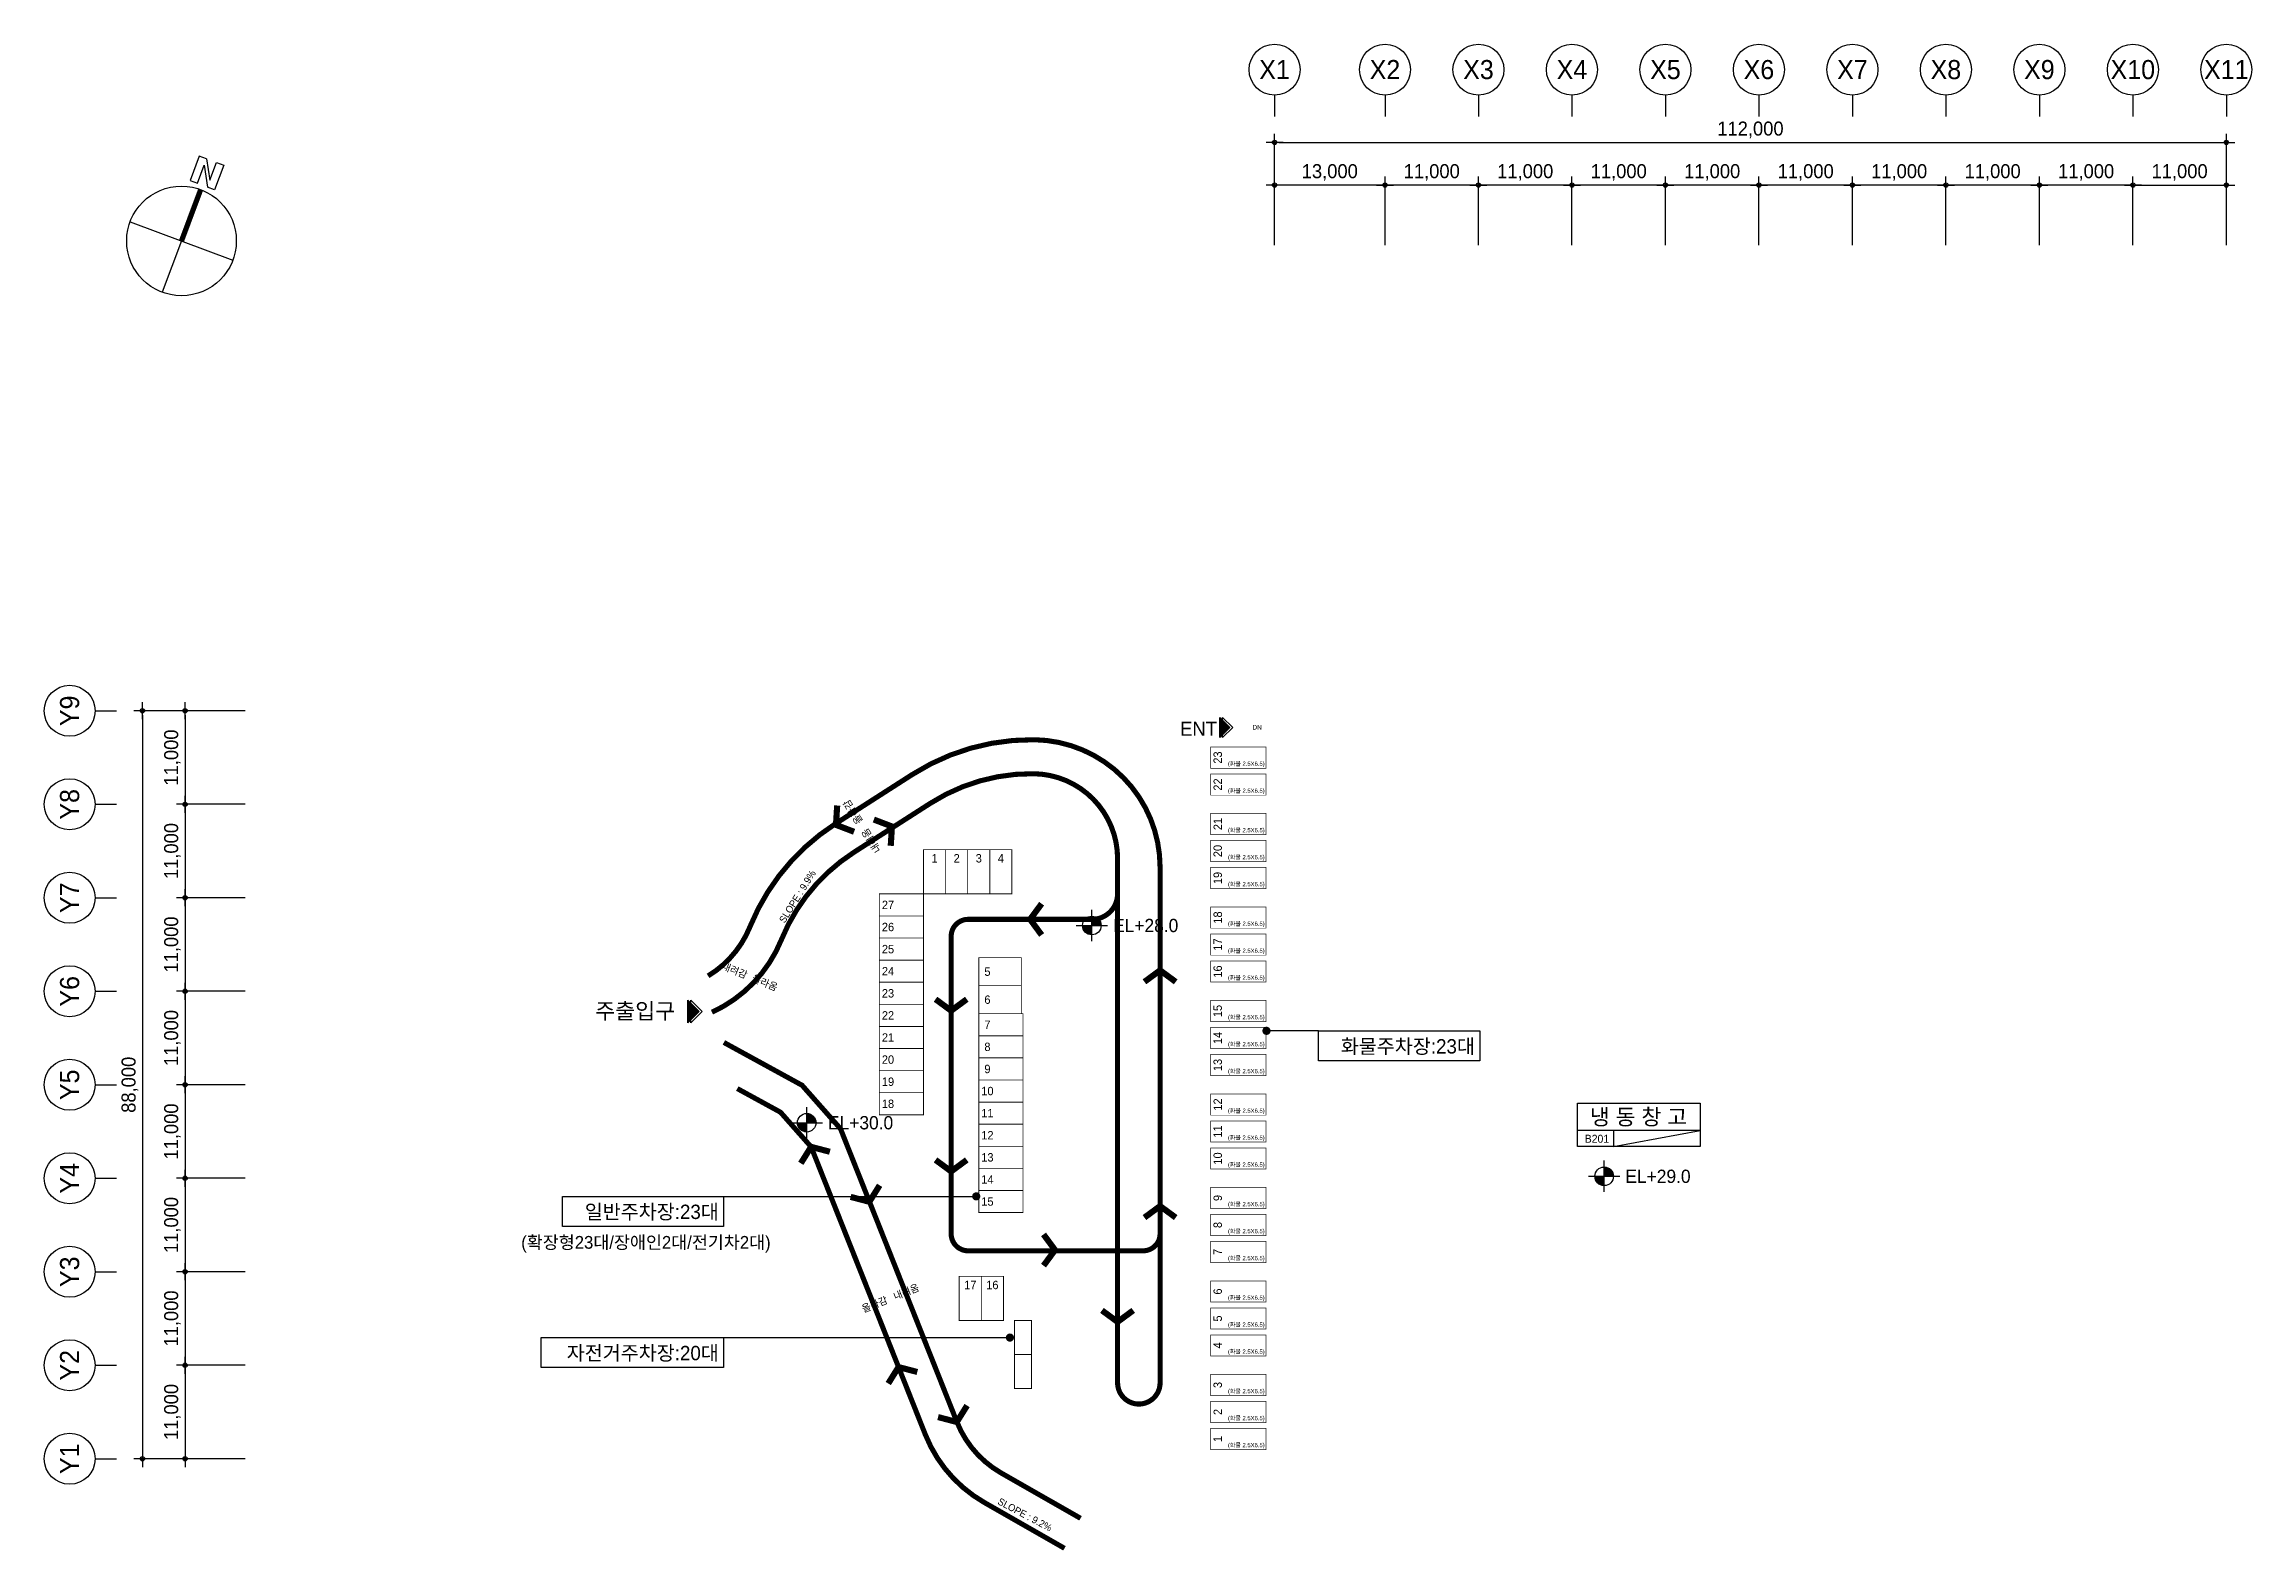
# Model space of a CAD drawing. Header units: millimetres. Extents: x 252721967 to 254373584, y 504281664 to 504550014.
# Drawn here: x 252735598 to 252995374, y 504372741 to 504550014 of the extents above; entities that cross this region are included whole.
import ezdxf
from ezdxf.enums import TextEntityAlignment as Align

# ---------------------------------------------------------------- set-up
doc = ezdxf.new("R2010")
doc.units = ezdxf.units.MM
doc.linetypes.add('HIDDEN2', pattern=[0.1875, 0.125, -0.0625])
for name, color, linetype in [('4A.TEC DIM', 7, 'Continuous'), ('4A.TEC TEXT', 7, 'Continuous'), ('4A.TEC TEXT 1', 3, 'Continuous'), ('4A.TEC TEXT 2', 3, 'Continuous'), ('4A.TEC 심볼', 7, 'Continuous'), ('COL', 2, 'Continuous'), ('HAT', 8, 'Continuous'), ('text', 3, 'Continuous'), ('TEXT2', 7, 'Continuous'), ('㈜SE&C TEXT', 7, 'Continuous'), ('㈜SE&C TEXT 1', 3, 'Continuous'), ('㈜SE&C 심볼', 7, 'Continuous')]:
    doc.layers.add(name, color=color, linetype=linetype)
doc.styles.add('GHS', font='malgun.ttf')
doc.styles.add('SAMOO', font='')
doc.styles.add('나눔고딕', font='')
doc.styles.add('돋움', font='')
doc.styles.add('돋음체', font='')
doc.styles.add('울릉도L', font='')
doc.styles.get('SAMOO').set_extended_font_data('Dotum')
doc.styles.get('나눔고딕').set_extended_font_data('Dotum')
doc.styles.get('돋움').set_extended_font_data('Dotum')
doc.styles.get('돋음체').set_extended_font_data('Dotum')
doc.styles.get('울릉도L').set_extended_font_data('Dotum')
doc.dimstyles.new('DIM_600(외부치수)', dxfattribs={"dimscale": 400, "dimtxt": 3.3, "dimasz": 1, "dimexe": 2, "dimexo": 2, "dimgap": 1, "dimtad": 1, "dimdec": 0, "dimdsep": 46, "dimlunit": 6, "dimtxsty": '나눔고딕', "dimblk1": 'DIMDOT', "dimblk2": 'DIMDOT', "dimsah": 1, "dimcen": 2.5, "dimdle": 1.5, "dimclrd": 8, "dimclre": 8, "dimclrt": 3, "dimadec": 0, "dimazin": 0, "dimtfac": 1, "dimtdec": 0, "dimtix": 1, "dimtmove": 2, "dimatfit": 3, "dimldrblk": 'DIMDOT', "dimfxl": 1, "dimtvp": 1, "dimtolj": 1, "dimtzin": 0, "dimarcsym": 0})

msp = doc.modelspace()

# ---------------------------------------------------------------- texts
at = {"layer": '4A.TEC TEXT', "style": '돋움'}
for s, height, p in [('ENT', 1666.7, (252871430, 504469474, 4166)), ('주출입구', 1875, (252805142, 504436262, -1667)), ('(확장형23대/장애인2대/전기차2대)', 1500, (252806408, 504409038))]:
    msp.add_text(s, height=height, dxfattribs=at).set_placement(p, align=Align.MIDDLE_CENTER)
at = {"layer": '4A.TEC TEXT', "color": 3, "style": '돋음체'}
for s, height, p in [('냉 동 창 고', 1875, (252923200, 504423800, 4999)), ('B201', 937.5, (252918314, 504421227, 4999))]:
    msp.add_text(s, height=height, dxfattribs=at).set_placement(p, align=Align.MIDDLE_CENTER)
at = {"layer": 'text', "style": '돋움'}
for s, p in [('23', (252873688, 504466079, 0)), ('22', (252873688, 504462904, 0)), ('21', (252873688, 504458254, 0)), ('20', (252873688, 504455079, 0)), ('19', (252873688, 504451904, 0)), ('18', (252873688, 504447254, 0)), ('17', (252873688, 504444079, 0)), ('16', (252873688, 504440904, 0)), ('15', (252873688, 504436254, 0)), ('14', (252873688, 504433079, 0)), ('13', (252873688, 504429904, 0)), ('12', (252873688, 504425254, 0)), ('11', (252873688, 504422079, 0)), ('10', (252873688, 504418904, 0)), ('9', (252873688, 504414254, 0)), ('8', (252873688, 504411079, 0)), ('7', (252873688, 504407904, 0)), ('6', (252873688, 504403254, 0)), ('5', (252873688, 504400079, 0)), ('4', (252873688, 504396904, 0)), ('3', (252873688, 504392254, 0)), ('2', (252873688, 504389079, 0)), ('1', (252873688, 504385904, 0))]:
    msp.add_text(s, height=990, rotation=90, dxfattribs=at).set_placement(p, align=Align.MIDDLE)
for s, height, p in [('(화물 2.5X6.5)', 500, (252879215, 504465108, 0)), ('(화물 2.5X6.5)', 500, (252879215, 504461933, 0)), ('(화물 2.5X6.5)', 500, (252879215, 504457283, 0)), ('(화물 2.5X6.5)', 500, (252879215, 504454108, 0)), ('(화물 2.5X6.5)', 500, (252879215, 504450933, 0)), ('(화물 2.5X6.5)', 500, (252879215, 504446283, 0)), ('(화물 2.5X6.5)', 500, (252879215, 504443108, 0)), ('(화물 2.5X6.5)', 500, (252879215, 504439933, 0)), ('(화물 2.5X6.5)', 500, (252879215, 504435283, 0)), ('(화물 2.5X6.5)', 500, (252879215, 504432108, 0)), ('화물주차장:23대', 1687.5, (252903952, 504431257, 0)), ('(화물 2.5X6.5)', 500, (252879215, 504428933, 0)), ('(화물 2.5X6.5)', 500, (252879215, 504424283, 0)), ('(화물 2.5X6.5)', 500, (252879215, 504421108, 0)), ('(화물 2.5X6.5)', 500, (252879215, 504417933, 0)), ('일반주차장:23대', 1687.5, (252814985, 504411784, 0)), ('(화물 2.5X6.5)', 500, (252879215, 504413283, 0)), ('(화물 2.5X6.5)', 500, (252879215, 504410108, 0)), ('(화물 2.5X6.5)', 500, (252879215, 504406933, 0)), ('(화물 2.5X6.5)', 500, (252879215, 504402283, 0)), ('(화물 2.5X6.5)', 500, (252879215, 504399108, 0)), ('자전거주차장:20대', 1687.5, (252814985, 504395168, 0)), ('(화물 2.5X6.5)', 500, (252879215, 504395933, 0)), ('(화물 2.5X6.5)', 500, (252879215, 504391283, 0)), ('(화물 2.5X6.5)', 500, (252879215, 504388108, 0)), ('(화물 2.5X6.5)', 500, (252879215, 504384933, 0))]:
    msp.add_text(s, height=height, dxfattribs=at).set_placement(p, align=Align.RIGHT)
for s, p in [('1', (252840374, 504454224, 0)), ('2', (252842974, 504454224, 0)), ('3', (252845574, 504454224, 0)), ('4', (252848174, 504454224, 1667)), ('27', (252834891, 504448741, 0)), ('26', (252834891, 504446141, 0)), ('25', (252834891, 504443541, 0)), ('24', (252834891, 504440941, 0)), ('5', (252846591, 504440891)), ('23', (252834891, 504438341, 0)), ('22', (252834891, 504435741, 0)), ('6', (252846591, 504437591)), ('21', (252834891, 504433141, 0)), ('7', (252846591, 504434641, 0)), ('20', (252834891, 504430541, 0)), ('8', (252846591, 504432041, 0)), ('19', (252834891, 504427941, 0)), ('9', (252846591, 504429441, 0)), ('18', (252834891, 504425341, 0)), ('10', (252846591, 504426841, 0)), ('11', (252846591, 504424241, 0)), ('12', (252846591, 504421641, 0)), ('13', (252846591, 504419041, 0)), ('14', (252846591, 504416441, 0)), ('15', (252846591, 504413841, 0)), ('17', (252844574, 504404024)), ('16', (252847174, 504404024))]:
    msp.add_text(s, height=990, dxfattribs=at).set_placement(p, align=Align.MIDDLE_CENTER)
at = {"layer": '㈜SE&C TEXT', "style": '돋움'}
msp.add_text('DN', height=555.6, rotation=359.99348, dxfattribs=at).set_placement((252878323, 504469641, 0), align=Align.MIDDLE_CENTER)
at = {"layer": '㈜SE&C TEXT 1', "style": '나눔고딕'}
for s, height, rotation, p in [('올라감', 833.3, 122.66088, (252830758, 504459679)), ('내려옴', 833.3, 122.66088, (252832916, 504456312)), ('SLOPE : 9.9%', 833.33, 57.99149, (252824239, 504449728)), ('내려감', 833.3, 337.80096, (252816827, 504441036)), ('올라옴', 833.3, 337.80096, (252820395, 504439580)), ('올라감', 833.3, 21.65715, (252833320, 504401730)), ('내려옴', 833.3, 21.65715, (252837038, 504403206, -1667)), ('SLOPE : 9.2%', 833.33, 332, (252851008, 504377002, 0))]:
    msp.add_text(s, height=height, rotation=rotation, dxfattribs=at).set_placement(p, align=Align.MIDDLE_CENTER)

# ---------------------------------------------------------------- blocks, each defined once
blk = doc.blocks.new('DIMDOT')
at = {"color": 0}
blk.add_line((-2, 0), (2, 0), dxfattribs=at)
for radius in [0.5, 0.25]:
    blk.add_circle((0, 0), radius, dxfattribs=at)
blk = doc.blocks.new('*D132')
at = {"layer": '4A.TEC DIM', "color": 8, "lineweight": -2}
for p, q in [((169308, -38163), (169308, -25069)), ((281308, -38163), (281308, -25069)), ((169808, -26069), (280808, -26069))]:
    blk.add_line(p, q, dxfattribs=at)
at = {"layer": 'Defpoints', "color": 0}
for p in [(281308, -26069), (169308, -39163), (281308, -39163)]:
    blk.add_point(p, dxfattribs=at)
at = {"layer": '4A.TEC DIM', "color": 8, "lineweight": -2, "xscale": 500, "yscale": 500, "zscale": 500, "rotation": 180}
blk.add_blockref('DIMDOT', (169308, -26069), dxfattribs=at)
at = {"layer": '4A.TEC DIM', "color": 8, "lineweight": -2, "xscale": 500, "yscale": 500, "zscale": 500}
blk.add_blockref('DIMDOT', (281308, -26069), dxfattribs=at)
at = {"layer": '4A.TEC DIM', "color": 3, "insert": (225308, -24584), "char_height": 1650, "attachment_point": 5, "style": '나눔고딕'}
blk.add_mtext('\\A1;112,000', dxfattribs=at)
blk = doc.blocks.new('ccs122')
at = {"layer": '4A.TEC 심볼'}
blk.add_line((0, 8), (0, 3), dxfattribs=at)
blk.add_circle((0, 14), 6, dxfattribs=at)
at = {"layer": '4A.TEC TEXT 2', "color": 3, "style": 'GHS'}
blk.add_attdef('NO', text='', height=4.5, dxfattribs=at).set_placement((-0.01, 14.02), align=Align.MIDDLE_CENTER)
blk = doc.blocks.new('*D134')
at = {"layer": '4A.TEC DIM', "color": 8, "lineweight": -2}
for p, q in [((48195, -103937), (40113, -103937)), ((41113, -104437), (41113, -114437)), ((48195, -114937), (40113, -114937))]:
    blk.add_line(p, q, dxfattribs=at)
at = {"layer": 'Defpoints', "color": 0}
for p in [(49195, -103937), (41113, -114937), (49195, -114937)]:
    blk.add_point(p, dxfattribs=at)
at = {"layer": '4A.TEC DIM', "color": 8, "lineweight": -2, "xscale": 500, "yscale": 500, "zscale": 500}
for p, rotation in [((41113, -103937), 90), ((41113, -114937), 270)]:
    blk.add_blockref('DIMDOT', p, dxfattribs=dict(at, rotation=rotation))
at = {"layer": '4A.TEC DIM', "color": 3, "insert": (39628, -109437), "char_height": 1650, "attachment_point": 5, "rotation": 90, "style": '나눔고딕'}
blk.add_mtext('\\A1;11,000', dxfattribs=at)
blk = doc.blocks.new('*D135')
at = {"layer": '4A.TEC DIM', "color": 8, "lineweight": -2}
for p, q in [((48195, -92937), (35100, -92937)), ((36100, -93437), (36100, -180437)), ((48195, -180937), (35100, -180937))]:
    blk.add_line(p, q, dxfattribs=at)
at = {"layer": 'Defpoints', "color": 0}
for p in [(49195, -92937), (36100, -180937), (49195, -180937)]:
    blk.add_point(p, dxfattribs=at)
at = {"layer": '4A.TEC DIM', "color": 8, "lineweight": -2, "xscale": 500, "yscale": 500, "zscale": 500}
for p, rotation in [((36100, -92937), 90), ((36100, -180937), 270)]:
    blk.add_blockref('DIMDOT', p, dxfattribs=dict(at, rotation=rotation))
at = {"layer": '4A.TEC DIM', "color": 3, "insert": (34615, -136937), "char_height": 1650, "attachment_point": 5, "rotation": 90, "style": '나눔고딕'}
blk.add_mtext('\\A1;88,000', dxfattribs=at)
blk = doc.blocks.new('*D136')
at = {"layer": '4A.TEC DIM', "color": 8, "lineweight": -2}
for p, q in [((48195, -169937), (40113, -169937)), ((41113, -170437), (41113, -180437)), ((48195, -180937), (40113, -180937))]:
    blk.add_line(p, q, dxfattribs=at)
at = {"layer": 'Defpoints', "color": 0}
for p in [(49195, -169937), (41113, -180937), (49195, -180937)]:
    blk.add_point(p, dxfattribs=at)
at = {"layer": '4A.TEC DIM', "color": 8, "lineweight": -2, "xscale": 500, "yscale": 500, "zscale": 500}
for p, rotation in [((41113, -169937), 90), ((41113, -180937), 270)]:
    blk.add_blockref('DIMDOT', p, dxfattribs=dict(at, rotation=rotation))
at = {"layer": '4A.TEC DIM', "color": 3, "insert": (39628, -175437), "char_height": 1650, "attachment_point": 5, "rotation": 90, "style": '나눔고딕'}
blk.add_mtext('\\A1;11,000', dxfattribs=at)
blk = doc.blocks.new('*D137')
at = {"layer": '4A.TEC DIM', "color": 8, "lineweight": -2}
for p, q in [((48195, -158937), (40113, -158937)), ((41113, -159437), (41113, -169437)), ((48195, -169937), (40113, -169937))]:
    blk.add_line(p, q, dxfattribs=at)
at = {"layer": 'Defpoints', "color": 0}
for p in [(49195, -158937), (41113, -169937), (49195, -169937)]:
    blk.add_point(p, dxfattribs=at)
at = {"layer": '4A.TEC DIM', "color": 8, "lineweight": -2, "xscale": 500, "yscale": 500, "zscale": 500}
for p, rotation in [((41113, -158937), 90), ((41113, -169937), 270)]:
    blk.add_blockref('DIMDOT', p, dxfattribs=dict(at, rotation=rotation))
at = {"layer": '4A.TEC DIM', "color": 3, "insert": (39628, -164437), "char_height": 1650, "attachment_point": 5, "rotation": 90, "style": '나눔고딕'}
blk.add_mtext('\\A1;11,000', dxfattribs=at)
blk = doc.blocks.new('*D138')
at = {"layer": '4A.TEC DIM', "color": 8, "lineweight": -2}
for p, q in [((48195, -147937), (40113, -147937)), ((41113, -148437), (41113, -158437)), ((48195, -158937), (40113, -158937))]:
    blk.add_line(p, q, dxfattribs=at)
at = {"layer": 'Defpoints', "color": 0}
for p in [(49195, -147937), (41113, -158937), (49195, -158937)]:
    blk.add_point(p, dxfattribs=at)
at = {"layer": '4A.TEC DIM', "color": 8, "lineweight": -2, "xscale": 500, "yscale": 500, "zscale": 500}
for p, rotation in [((41113, -147937), 90), ((41113, -158937), 270)]:
    blk.add_blockref('DIMDOT', p, dxfattribs=dict(at, rotation=rotation))
at = {"layer": '4A.TEC DIM', "color": 3, "insert": (39628, -153437), "char_height": 1650, "attachment_point": 5, "rotation": 90, "style": '나눔고딕'}
blk.add_mtext('\\A1;11,000', dxfattribs=at)
blk = doc.blocks.new('*D139')
at = {"layer": '4A.TEC DIM', "color": 8, "lineweight": -2}
for p, q in [((48195, -136937), (40113, -136937)), ((41113, -137437), (41113, -147437)), ((48195, -147937), (40113, -147937))]:
    blk.add_line(p, q, dxfattribs=at)
at = {"layer": 'Defpoints', "color": 0}
for p in [(49195, -136937), (41113, -147937), (49195, -147937)]:
    blk.add_point(p, dxfattribs=at)
at = {"layer": '4A.TEC DIM', "color": 8, "lineweight": -2, "xscale": 500, "yscale": 500, "zscale": 500}
for p, rotation in [((41113, -136937), 90), ((41113, -147937), 270)]:
    blk.add_blockref('DIMDOT', p, dxfattribs=dict(at, rotation=rotation))
at = {"layer": '4A.TEC DIM', "color": 3, "insert": (39628, -142437), "char_height": 1650, "attachment_point": 5, "rotation": 90, "style": '나눔고딕'}
blk.add_mtext('\\A1;11,000', dxfattribs=at)
blk = doc.blocks.new('*D140')
at = {"layer": '4A.TEC DIM', "color": 8, "lineweight": -2}
for p, q in [((48195, -125937), (40113, -125937)), ((41113, -126437), (41113, -136437)), ((48195, -136937), (40113, -136937))]:
    blk.add_line(p, q, dxfattribs=at)
at = {"layer": 'Defpoints', "color": 0}
for p in [(49195, -125937), (41113, -136937), (49195, -136937)]:
    blk.add_point(p, dxfattribs=at)
at = {"layer": '4A.TEC DIM', "color": 8, "lineweight": -2, "xscale": 500, "yscale": 500, "zscale": 500}
for p, rotation in [((41113, -125937), 90), ((41113, -136937), 270)]:
    blk.add_blockref('DIMDOT', p, dxfattribs=dict(at, rotation=rotation))
at = {"layer": '4A.TEC DIM', "color": 3, "insert": (39628, -131437), "char_height": 1650, "attachment_point": 5, "rotation": 90, "style": '나눔고딕'}
blk.add_mtext('\\A1;11,000', dxfattribs=at)
blk = doc.blocks.new('*D141')
at = {"layer": '4A.TEC DIM', "color": 8, "lineweight": -2}
for p, q in [((48195, -114937), (40113, -114937)), ((41113, -115437), (41113, -125437)), ((48195, -125937), (40113, -125937))]:
    blk.add_line(p, q, dxfattribs=at)
at = {"layer": 'Defpoints', "color": 0}
for p in [(49195, -114937), (41113, -125937), (49195, -125937)]:
    blk.add_point(p, dxfattribs=at)
at = {"layer": '4A.TEC DIM', "color": 8, "lineweight": -2, "xscale": 500, "yscale": 500, "zscale": 500}
for p, rotation in [((41113, -114937), 90), ((41113, -125937), 270)]:
    blk.add_blockref('DIMDOT', p, dxfattribs=dict(at, rotation=rotation))
at = {"layer": '4A.TEC DIM', "color": 3, "insert": (39628, -120437), "char_height": 1650, "attachment_point": 5, "rotation": 90, "style": '나눔고딕'}
blk.add_mtext('\\A1;11,000', dxfattribs=at)
blk = doc.blocks.new('*D118')
at = {"layer": '4A.TEC DIM', "color": 8, "lineweight": -2}
for p, q in [((169308, -38163), (169308, -30082)), ((181808, -31082), (169808, -31082)), ((182308, -38163), (182308, -30082))]:
    blk.add_line(p, q, dxfattribs=at)
at = {"layer": 'Defpoints', "color": 0}
for p in [(169308, -31082), (169308, -39163), (182308, -39163)]:
    blk.add_point(p, dxfattribs=at)
at = {"layer": '4A.TEC DIM', "color": 8, "lineweight": -2, "xscale": 500, "yscale": 500, "zscale": 500, "rotation": 180}
blk.add_blockref('DIMDOT', (169308, -31082), dxfattribs=at)
at = {"layer": '4A.TEC DIM', "color": 8, "lineweight": -2, "xscale": 500, "yscale": 500, "zscale": 500}
blk.add_blockref('DIMDOT', (182308, -31082), dxfattribs=at)
at = {"layer": '4A.TEC DIM', "color": 3, "insert": (175808, -29597), "char_height": 1650, "attachment_point": 5, "style": '나눔고딕'}
blk.add_mtext('\\A1;13,000', dxfattribs=at)
blk = doc.blocks.new('*D119')
at = {"layer": '4A.TEC DIM', "color": 8, "lineweight": -2}
for p, q in [((182308, -38163), (182308, -30082)), ((192808, -31082), (182808, -31082)), ((193308, -38163), (193308, -30082))]:
    blk.add_line(p, q, dxfattribs=at)
at = {"layer": 'Defpoints', "color": 0}
for p in [(182308, -31082), (182308, -39163), (193308, -39163)]:
    blk.add_point(p, dxfattribs=at)
at = {"layer": '4A.TEC DIM', "color": 8, "lineweight": -2, "xscale": 500, "yscale": 500, "zscale": 500, "rotation": 180}
blk.add_blockref('DIMDOT', (182308, -31082), dxfattribs=at)
at = {"layer": '4A.TEC DIM', "color": 8, "lineweight": -2, "xscale": 500, "yscale": 500, "zscale": 500}
blk.add_blockref('DIMDOT', (193308, -31082), dxfattribs=at)
at = {"layer": '4A.TEC DIM', "color": 3, "insert": (187808, -29597), "char_height": 1650, "attachment_point": 5, "style": '나눔고딕'}
blk.add_mtext('\\A1;11,000', dxfattribs=at)
blk = doc.blocks.new('*D120')
at = {"layer": '4A.TEC DIM', "color": 8, "lineweight": -2}
for p, q in [((193308, -38163), (193308, -30082)), ((203808, -31082), (193808, -31082)), ((204308, -38163), (204308, -30082))]:
    blk.add_line(p, q, dxfattribs=at)
at = {"layer": 'Defpoints', "color": 0}
for p in [(193308, -31082), (193308, -39163), (204308, -39163)]:
    blk.add_point(p, dxfattribs=at)
at = {"layer": '4A.TEC DIM', "color": 8, "lineweight": -2, "xscale": 500, "yscale": 500, "zscale": 500, "rotation": 180}
blk.add_blockref('DIMDOT', (193308, -31082), dxfattribs=at)
at = {"layer": '4A.TEC DIM', "color": 8, "lineweight": -2, "xscale": 500, "yscale": 500, "zscale": 500}
blk.add_blockref('DIMDOT', (204308, -31082), dxfattribs=at)
at = {"layer": '4A.TEC DIM', "color": 3, "insert": (198808, -29597), "char_height": 1650, "attachment_point": 5, "style": '나눔고딕'}
blk.add_mtext('\\A1;11,000', dxfattribs=at)
blk = doc.blocks.new('*D121')
at = {"layer": '4A.TEC DIM', "color": 8, "lineweight": -2}
for p, q in [((204308, -38163), (204308, -30082)), ((214808, -31082), (204808, -31082)), ((215308, -38163), (215308, -30082))]:
    blk.add_line(p, q, dxfattribs=at)
at = {"layer": 'Defpoints', "color": 0}
for p in [(204308, -31082), (204308, -39163), (215308, -39163)]:
    blk.add_point(p, dxfattribs=at)
at = {"layer": '4A.TEC DIM', "color": 8, "lineweight": -2, "xscale": 500, "yscale": 500, "zscale": 500, "rotation": 180}
blk.add_blockref('DIMDOT', (204308, -31082), dxfattribs=at)
at = {"layer": '4A.TEC DIM', "color": 8, "lineweight": -2, "xscale": 500, "yscale": 500, "zscale": 500}
blk.add_blockref('DIMDOT', (215308, -31082), dxfattribs=at)
at = {"layer": '4A.TEC DIM', "color": 3, "insert": (209808, -29597), "char_height": 1650, "attachment_point": 5, "style": '나눔고딕'}
blk.add_mtext('\\A1;11,000', dxfattribs=at)
blk = doc.blocks.new('*D122')
at = {"layer": '4A.TEC DIM', "color": 8, "lineweight": -2}
for p, q in [((215308, -38163), (215308, -30082)), ((225808, -31082), (215808, -31082)), ((226308, -38163), (226308, -30082))]:
    blk.add_line(p, q, dxfattribs=at)
at = {"layer": 'Defpoints', "color": 0}
for p in [(215308, -31082), (215308, -39163), (226308, -39163)]:
    blk.add_point(p, dxfattribs=at)
at = {"layer": '4A.TEC DIM', "color": 8, "lineweight": -2, "xscale": 500, "yscale": 500, "zscale": 500, "rotation": 180}
blk.add_blockref('DIMDOT', (215308, -31082), dxfattribs=at)
at = {"layer": '4A.TEC DIM', "color": 8, "lineweight": -2, "xscale": 500, "yscale": 500, "zscale": 500}
blk.add_blockref('DIMDOT', (226308, -31082), dxfattribs=at)
at = {"layer": '4A.TEC DIM', "color": 3, "insert": (220808, -29597), "char_height": 1650, "attachment_point": 5, "style": '나눔고딕'}
blk.add_mtext('\\A1;11,000', dxfattribs=at)
blk = doc.blocks.new('*D123')
at = {"layer": '4A.TEC DIM', "color": 8, "lineweight": -2}
for p, q in [((226308, -38163), (226308, -30082)), ((236808, -31082), (226808, -31082)), ((237308, -38163), (237308, -30082))]:
    blk.add_line(p, q, dxfattribs=at)
at = {"layer": 'Defpoints', "color": 0}
for p in [(226308, -31082), (226308, -39163), (237308, -39163)]:
    blk.add_point(p, dxfattribs=at)
at = {"layer": '4A.TEC DIM', "color": 8, "lineweight": -2, "xscale": 500, "yscale": 500, "zscale": 500, "rotation": 180}
blk.add_blockref('DIMDOT', (226308, -31082), dxfattribs=at)
at = {"layer": '4A.TEC DIM', "color": 8, "lineweight": -2, "xscale": 500, "yscale": 500, "zscale": 500}
blk.add_blockref('DIMDOT', (237308, -31082), dxfattribs=at)
at = {"layer": '4A.TEC DIM', "color": 3, "insert": (231808, -29597), "char_height": 1650, "attachment_point": 5, "style": '나눔고딕'}
blk.add_mtext('\\A1;11,000', dxfattribs=at)
blk = doc.blocks.new('*D124')
at = {"layer": '4A.TEC DIM', "color": 8, "lineweight": -2}
for p, q in [((237308, -38163), (237308, -30082)), ((247808, -31082), (237808, -31082)), ((248308, -38163), (248308, -30082))]:
    blk.add_line(p, q, dxfattribs=at)
at = {"layer": 'Defpoints', "color": 0}
for p in [(237308, -31082), (237308, -39163), (248308, -39163)]:
    blk.add_point(p, dxfattribs=at)
at = {"layer": '4A.TEC DIM', "color": 8, "lineweight": -2, "xscale": 500, "yscale": 500, "zscale": 500, "rotation": 180}
blk.add_blockref('DIMDOT', (237308, -31082), dxfattribs=at)
at = {"layer": '4A.TEC DIM', "color": 8, "lineweight": -2, "xscale": 500, "yscale": 500, "zscale": 500}
blk.add_blockref('DIMDOT', (248308, -31082), dxfattribs=at)
at = {"layer": '4A.TEC DIM', "color": 3, "insert": (242808, -29597), "char_height": 1650, "attachment_point": 5, "style": '나눔고딕'}
blk.add_mtext('\\A1;11,000', dxfattribs=at)
blk = doc.blocks.new('*D125')
at = {"layer": '4A.TEC DIM', "color": 8, "lineweight": -2}
for p, q in [((248308, -38163), (248308, -30082)), ((258808, -31082), (248808, -31082)), ((259308, -38163), (259308, -30082))]:
    blk.add_line(p, q, dxfattribs=at)
at = {"layer": 'Defpoints', "color": 0}
for p in [(248308, -31082), (248308, -39163), (259308, -39163)]:
    blk.add_point(p, dxfattribs=at)
at = {"layer": '4A.TEC DIM', "color": 8, "lineweight": -2, "xscale": 500, "yscale": 500, "zscale": 500, "rotation": 180}
blk.add_blockref('DIMDOT', (248308, -31082), dxfattribs=at)
at = {"layer": '4A.TEC DIM', "color": 8, "lineweight": -2, "xscale": 500, "yscale": 500, "zscale": 500}
blk.add_blockref('DIMDOT', (259308, -31082), dxfattribs=at)
at = {"layer": '4A.TEC DIM', "color": 3, "insert": (253808, -29597), "char_height": 1650, "attachment_point": 5, "style": '나눔고딕'}
blk.add_mtext('\\A1;11,000', dxfattribs=at)
blk = doc.blocks.new('*D126')
at = {"layer": '4A.TEC DIM', "color": 8, "lineweight": -2}
for p, q in [((259308, -38163), (259308, -30082)), ((269808, -31082), (259808, -31082)), ((270308, -38163), (270308, -30082))]:
    blk.add_line(p, q, dxfattribs=at)
at = {"layer": 'Defpoints', "color": 0}
for p in [(259308, -31082), (259308, -39163), (270308, -39163)]:
    blk.add_point(p, dxfattribs=at)
at = {"layer": '4A.TEC DIM', "color": 8, "lineweight": -2, "xscale": 500, "yscale": 500, "zscale": 500, "rotation": 180}
blk.add_blockref('DIMDOT', (259308, -31082), dxfattribs=at)
at = {"layer": '4A.TEC DIM', "color": 8, "lineweight": -2, "xscale": 500, "yscale": 500, "zscale": 500}
blk.add_blockref('DIMDOT', (270308, -31082), dxfattribs=at)
at = {"layer": '4A.TEC DIM', "color": 3, "insert": (264808, -29597), "char_height": 1650, "attachment_point": 5, "style": '나눔고딕'}
blk.add_mtext('\\A1;11,000', dxfattribs=at)
blk = doc.blocks.new('*D128')
at = {"layer": '4A.TEC DIM', "color": 8, "lineweight": -2}
for p, q in [((48195, -92937), (40113, -92937)), ((41113, -93437), (41113, -103437)), ((48195, -103937), (40113, -103937))]:
    blk.add_line(p, q, dxfattribs=at)
at = {"layer": 'Defpoints', "color": 0}
for p in [(49195, -92937), (41113, -103937), (49195, -103937)]:
    blk.add_point(p, dxfattribs=at)
at = {"layer": '4A.TEC DIM', "color": 8, "lineweight": -2, "xscale": 500, "yscale": 500, "zscale": 500}
for p, rotation in [((41113, -92937), 90), ((41113, -103937), 270)]:
    blk.add_blockref('DIMDOT', p, dxfattribs=dict(at, rotation=rotation))
at = {"layer": '4A.TEC DIM', "color": 3, "insert": (39628, -98437), "char_height": 1650, "attachment_point": 5, "rotation": 90, "style": '나눔고딕'}
blk.add_mtext('\\A1;11,000', dxfattribs=at)
blk = doc.blocks.new('*D143')
at = {"layer": '4A.TEC DIM', "color": 8, "lineweight": -2}
for p, q in [((270308, -38163), (270308, -30082)), ((270808, -31082), (280808, -31082)), ((281308, -38163), (281308, -30082))]:
    blk.add_line(p, q, dxfattribs=at)
at = {"layer": 'Defpoints', "color": 0}
for p in [(281308, -31082), (270308, -39163), (281308, -39163)]:
    blk.add_point(p, dxfattribs=at)
at = {"layer": '4A.TEC DIM', "color": 8, "lineweight": -2, "xscale": 500, "yscale": 500, "zscale": 500, "rotation": 180}
blk.add_blockref('DIMDOT', (270308, -31082), dxfattribs=at)
at = {"layer": '4A.TEC DIM', "color": 8, "lineweight": -2, "xscale": 500, "yscale": 500, "zscale": 500}
blk.add_blockref('DIMDOT', (281308, -31082), dxfattribs=at)
at = {"layer": '4A.TEC DIM', "color": 3, "insert": (275808, -29597), "char_height": 1650, "attachment_point": 5, "style": '나눔고딕'}
blk.add_mtext('\\A1;11,000', dxfattribs=at)
blk = doc.blocks.new('FL-LEVEL1')
at = {"layer": '4A.TEC 심볼', "linetype": 'ByBlock'}
h = blk.add_hatch(color=256, dxfattribs=at)
h.paths.add_polyline_path([(295, 175), (295, 0), (470, 0, 0.414214)])
h.paths.add_polyline_path([(295, 0), (120, 0, 0.414214), (295, -175)])
for p, q in [((0, 0), (590, 0)), ((295, -295), (295, 295))]:
    blk.add_line(p, q, dxfattribs=at)
blk.add_circle((295, 0), 175, dxfattribs=at)
at = {"layer": '4A.TEC TEXT 2', "color": 3, "linetype": 'ByBlock', "style": 'SAMOO'}
blk.add_attdef('FL', text='', height=250, dxfattribs=at).set_placement((695, 0), align=Align.MIDDLE_LEFT)
blk = doc.blocks.new('dr-sy-018-D-M')
at = {"layer": '4A.TEC 심볼', "color": 0}
for p, q in [((-1, 16.4), (-2.5, 16.4)), ((-2.5, 16.4), (-2.5, 11.4)), ((-1, 16.4), (1, 12.8)), ((-1, 15.09), (1.05, 11.4)), ((-1, 11.4), (-1, 15.09)), ((1, 12.8), (1, 16.4)), ((1, 16.4), (2.5, 16.4)), ((2.5, 16.4), (2.5, 11.4)), ((-2.5, 11.4), (-1, 11.4)), ((2.5, 11.4), (1.05, 11.4)), ((-10.5, 0), (10.5, 0)), ((0, 0), (0, -10.5))]:
    blk.add_line(p, q, dxfattribs=at)
at = {"layer": '4A.TEC 심볼', "color": 0, "const_width": 1}
blk.add_lwpolyline([(0, 10.5), (0, 0)], dxfattribs=at)
at = {"layer": '4A.TEC 심볼', "color": 0}
blk.add_circle((0, 0), 10.5, dxfattribs=at)
blk = doc.blocks.new('dwgFD3B')
at = {"layer": '4A.TEC 심볼'}
ref = blk.add_blockref('ccs122', (169307.63, -24500.01, 1666.22), dxfattribs=dict(at, xscale=499.9999977496833, yscale=499.9999977496833, zscale=499.9999977496833))
ref.add_attrib('NO', 'X1', dxfattribs={"layer": '0', "color": 3, "height": 2250, "style": '울릉도L'}).set_placement((169304.55, -17491.05, 1666.22), align=Align.MIDDLE_CENTER)
ref = blk.add_blockref('ccs122', (182307.63, -24500.01, -3333.78), dxfattribs=dict(at, xscale=499.9999977496833, yscale=499.9999977496833, zscale=499.9999977496833))
ref.add_attrib('NO', 'X2', dxfattribs={"layer": '0', "color": 3, "height": 2250, "style": '울릉도L'}).set_placement((182304.55, -17491.05, 1666.22), align=Align.MIDDLE_CENTER)
ref = blk.add_blockref('ccs122', (193307.63, -24500.01, -3333.78), dxfattribs=dict(at, xscale=499.9999977496833, yscale=499.9999977496833, zscale=499.9999977496833))
ref.add_attrib('NO', 'X3', dxfattribs={"layer": '0', "color": 3, "height": 2250, "style": '울릉도L'}).set_placement((193304.55, -17491.05, 1666.22), align=Align.MIDDLE_CENTER)
ref = blk.add_blockref('ccs122', (204307.63, -24500.01, -3333.78), dxfattribs=dict(at, xscale=499.9999977496833, yscale=499.9999977496833, zscale=499.9999977496833))
ref.add_attrib('NO', 'X4', dxfattribs={"layer": '0', "color": 3, "height": 2250, "style": '울릉도L'}).set_placement((204304.55, -17491.05, 1666.22), align=Align.MIDDLE_CENTER)
ref = blk.add_blockref('ccs122', (215307.63, -24500.01, -3333.78), dxfattribs=dict(at, xscale=499.9999977496833, yscale=499.9999977496833, zscale=499.9999977496833))
ref.add_attrib('NO', 'X5', dxfattribs={"layer": '0', "color": 3, "height": 2250, "style": '울릉도L'}).set_placement((215304.55, -17491.05, 1666.22), align=Align.MIDDLE_CENTER)
ref = blk.add_blockref('ccs122', (226307.63, -24500.01, -3333.78), dxfattribs=dict(at, xscale=499.9999977496833, yscale=499.9999977496833, zscale=499.9999977496833))
ref.add_attrib('NO', 'X6', dxfattribs={"layer": '0', "color": 3, "height": 2250, "style": '울릉도L'}).set_placement((226304.55, -17491.05, 1666.22), align=Align.MIDDLE_CENTER)
ref = blk.add_blockref('ccs122', (237307.63, -24500, -3333.78), dxfattribs=dict(at, xscale=499.9999977496833, yscale=499.9999977496833, zscale=499.9999977496833))
ref.add_attrib('NO', 'X7', dxfattribs={"layer": '0', "color": 3, "height": 2250, "style": '울릉도L'}).set_placement((237304.55, -17491.04, 1666.22), align=Align.MIDDLE_CENTER)
ref = blk.add_blockref('ccs122', (248307.63, -24500, -3333.78), dxfattribs=dict(at, xscale=499.9999977496833, yscale=499.9999977496833, zscale=499.9999977496833))
ref.add_attrib('NO', 'X8', dxfattribs={"layer": '0', "color": 3, "height": 2250, "style": '울릉도L'}).set_placement((248304.55, -17491.05, 1666.22), align=Align.MIDDLE_CENTER)
ref = blk.add_blockref('ccs122', (259307.63, -24500, -3333.78), dxfattribs=dict(at, xscale=499.9999977496833, yscale=499.9999977496833, zscale=499.9999977496833))
ref.add_attrib('NO', 'X9', dxfattribs={"layer": '0', "color": 3, "height": 2250, "style": '울릉도L'}).set_placement((259304.55, -17491.04, 1666.22), align=Align.MIDDLE_CENTER)
ref = blk.add_blockref('ccs122', (270307.63, -24500.01, -3333.78), dxfattribs=dict(at, xscale=499.9999977496833, yscale=499.9999977496833, zscale=499.9999977496833))
ref.add_attrib('NO', 'X10', dxfattribs={"layer": '0', "color": 3, "height": 2250, "style": '울릉도L'}).set_placement((270304.55, -17491.05, 1666.22), align=Align.MIDDLE_CENTER)
ref = blk.add_blockref('ccs122', (281307.63, -24500.01, -3333.78), dxfattribs=dict(at, xscale=499.9999977496833, yscale=499.9999977496833, zscale=499.9999977496833))
ref.add_attrib('NO', 'X11', dxfattribs={"layer": '0', "color": 3, "height": 2250, "style": '울릉도L'}).set_placement((281304.55, -17491.05, 1666.22), align=Align.MIDDLE_CENTER)
ref = blk.add_blockref('ccs122', (34531.36, -92936.83, 1666.22), dxfattribs=dict(at, xscale=499.9999977496833, yscale=499.9999977496833, zscale=499.9999977496833, rotation=90))
ref.add_attrib('NO', 'Y9', dxfattribs={"layer": '0', "color": 3, "height": 2250, "rotation": 90, "style": '울릉도L'}).set_placement((27522.4, -92939.91, 1666.22), align=Align.MIDDLE_CENTER)
ref = blk.add_blockref('ccs122', (34531.36, -103936.83, 1666.22), dxfattribs=dict(at, xscale=499.9999977496833, yscale=499.9999977496833, zscale=499.9999977496833, rotation=90))
ref.add_attrib('NO', 'Y8', dxfattribs={"layer": '0', "color": 3, "height": 2250, "rotation": 90, "style": '울릉도L'}).set_placement((27522.4, -103939.91, 1666.22), align=Align.MIDDLE_CENTER)
ref = blk.add_blockref('ccs122', (34531.36, -114936.83, 1666.22), dxfattribs=dict(at, xscale=499.9999977496833, yscale=499.9999977496833, zscale=499.9999977496833, rotation=90))
ref.add_attrib('NO', 'Y7', dxfattribs={"layer": '0', "color": 3, "height": 2250, "rotation": 90, "style": '울릉도L'}).set_placement((27522.41, -114939.91, 1666.22), align=Align.MIDDLE_CENTER)
ref = blk.add_blockref('ccs122', (34531.36, -125936.83, 1666.22), dxfattribs=dict(at, xscale=499.9999977496833, yscale=499.9999977496833, zscale=499.9999977496833, rotation=90))
ref.add_attrib('NO', 'Y6', dxfattribs={"layer": '0', "color": 3, "height": 2250, "rotation": 90, "style": '울릉도L'}).set_placement((27522.4, -125939.91, 1666.22), align=Align.MIDDLE_CENTER)
ref = blk.add_blockref('ccs122', (34531.36, -136936.83, 1666.22), dxfattribs=dict(at, xscale=499.9999977496833, yscale=499.9999977496833, zscale=499.9999977496833, rotation=90))
ref.add_attrib('NO', 'Y5', dxfattribs={"layer": '0', "color": 3, "height": 2250, "rotation": 90, "style": '울릉도L'}).set_placement((27522.41, -136939.91, 1666.22), align=Align.MIDDLE_CENTER)
ref = blk.add_blockref('ccs122', (34531.36, -147936.83, 1666.22), dxfattribs=dict(at, xscale=499.9999977496833, yscale=499.9999977496833, zscale=499.9999977496833, rotation=90))
ref.add_attrib('NO', 'Y4', dxfattribs={"layer": '0', "color": 3, "height": 2250, "rotation": 90, "style": '울릉도L'}).set_placement((27522.4, -147939.91, 1666.22), align=Align.MIDDLE_CENTER)
ref = blk.add_blockref('ccs122', (34531.36, -158936.83, 1666.22), dxfattribs=dict(at, xscale=499.9999977496833, yscale=499.9999977496833, zscale=499.9999977496833, rotation=90))
ref.add_attrib('NO', 'Y3', dxfattribs={"layer": '0', "color": 3, "height": 2250, "rotation": 90, "style": '울릉도L'}).set_placement((27522.4, -158939.91, 1666.22), align=Align.MIDDLE_CENTER)
ref = blk.add_blockref('ccs122', (34531.36, -169936.83, 1666.22), dxfattribs=dict(at, xscale=499.9999977496833, yscale=499.9999977496833, zscale=499.9999977496833, rotation=90))
ref.add_attrib('NO', 'Y2', dxfattribs={"layer": '0', "color": 3, "height": 2250, "rotation": 90, "style": '울릉도L'}).set_placement((27522.4, -169939.91, 1666.22), align=Align.MIDDLE_CENTER)
ref = blk.add_blockref('ccs122', (34531.36, -180936.83, 1666.22), dxfattribs=dict(at, xscale=499.9999977496833, yscale=499.9999977496833, zscale=499.9999977496833, rotation=90))
ref.add_attrib('NO', 'Y1', dxfattribs={"layer": '0', "color": 3, "height": 2250, "rotation": 90, "style": '울릉도L'}).set_placement((27522.4, -180939.91, 1666.22), align=Align.MIDDLE_CENTER)
at = {"layer": '4A.TEC DIM'}
for base, p1, p2, picture, middle in [((281307.63, -26068.86, 1666.22), (169307.63, -39163.16, 1666.22), (281307.63, -39163.16, -2512.89), '*D132', (225307.63, -24583.79, 1666.22)), ((169307.63, -31081.58, 1666.22), (182307.63, -39163.16, -3333.78), (169307.63, -39163.16, 1666.22), '*D118', (175807.63, -29596.51, 1666.22)), ((182307.63, -31081.58, -3333.78), (193307.63, -39163.16, -3333.78), (182307.63, -39163.16, -3333.78), '*D119', (187807.63, -29596.51, -3333.78)), ((193307.63, -31081.58, -3333.78), (204307.63, -39163.16, -3333.78), (193307.63, -39163.16, -3333.78), '*D120', (198807.63, -29596.51, -3333.78)), ((204307.63, -31081.58, -3333.78), (215307.63, -39163.16, -3333.78), (204307.63, -39163.16, -3333.78), '*D121', (209807.63, -29596.51, -3333.78)), ((215307.63, -31081.58, -3333.78), (226307.63, -39163.16, -3333.78), (215307.63, -39163.16, -3333.78), '*D122', (220807.63, -29596.51, -3333.78)), ((226307.63, -31081.58, -3333.78), (237307.63, -39163.16, -3333.78), (226307.63, -39163.16, -3333.78), '*D123', (231807.63, -29596.51, -3333.78)), ((237307.63, -31081.58, -3333.78), (248307.63, -39163.16, -3333.78), (237307.63, -39163.16, -3333.78), '*D124', (242807.63, -29596.51, -3333.78)), ((248307.63, -31081.58, -3333.78), (259307.63, -39163.16, -3333.78), (248307.63, -39163.16, -3333.78), '*D125', (253807.63, -29596.51, -3333.78)), ((259307.63, -31081.58, -3333.78), (270307.63, -39163.16, -3333.78), (259307.63, -39163.16, -3333.78), '*D126', (264807.63, -29596.51, -3333.78))]:
    dim = blk.add_linear_dim(base=base, p1=p1, p2=p2, dimstyle='DIM_600(외부치수)', override={"dimscale": 500, "dimdec": 1, "dimblk1": 'DIMDOT', "dimblk2": 'DIMDOT'}, dxfattribs=at)
    dim.commit()
    dim.dimension.update_dxf_attribs({"geometry": picture, "text_midpoint": middle})
for base, p1, p2, angle, picture, middle in [((281307.63, -31081.58, -3333.78), (270307.63, -39163.16, -3333.78), (281307.63, -39163.16, -3333.78), 180, '*D143', (275807.63, -29596.51, -3333.78)), ((36100.22, -180936.83, 1666.22), (49194.51, -92936.83, 1666.22), (49194.51, -180936.83, 1666.22), 90, '*D135', (34615.14, -136936.83, 1666.22)), ((41112.94, -103936.83, 1666.22), (49194.51, -92936.83, 1666.22), (49194.51, -103936.83, 1666.22), 90, '*D128', (39627.86, -98436.83, 1666.22)), ((41112.94, -114936.83, 1666.22), (49194.51, -103936.83, 1666.22), (49194.51, -114936.83, 1666.22), 90, '*D134', (39627.86, -109436.83, 1666.22)), ((41112.94, -125936.83, 1666.22), (49194.51, -114936.83, 1666.22), (49194.51, -125936.83, 1666.22), 90, '*D141', (39627.87, -120436.83, 1666.22)), ((41112.94, -136936.83, 1666.22), (49194.51, -125936.83, 1666.22), (49194.51, -136936.83, 1666.22), 90, '*D140', (39627.87, -131436.83, 1666.22)), ((41112.94, -147936.83, 1666.22), (49194.51, -136936.83, 1666.22), (49194.51, -147936.83, 1666.22), 90, '*D139', (39627.87, -142436.83, 1666.22)), ((41112.94, -158936.83, 1666.22), (49194.51, -147936.83, 1666.22), (49194.51, -158936.83, 1666.22), 90, '*D138', (39627.86, -153436.83, 1666.22)), ((41112.93, -169936.83, 1666.22), (49194.51, -158936.83, 1666.22), (49194.51, -169936.83, 1666.22), 90, '*D137', (39627.86, -164436.83, 1666.22)), ((41112.93, -180936.83, 1666.22), (49194.51, -169936.83, 1666.22), (49194.51, -180936.83, 1666.22), 90, '*D136', (39627.86, -175436.83, 1666.22))]:
    dim = blk.add_linear_dim(base=base, p1=p1, p2=p2, angle=angle, dimstyle='DIM_600(외부치수)', override={"dimscale": 500, "dimdec": 1, "dimblk1": 'DIMDOT', "dimblk2": 'DIMDOT'}, dxfattribs=at)
    dim.commit()
    dim.dimension.update_dxf_attribs({"geometry": picture, "text_midpoint": middle})

# ---------------------------------------------------------------- hatches: boundary and pattern name
at = {"layer": '4A.TEC 심볼'}
for points in [[(252873948, 504468435), (252873948, 504470807), (252875134, 504469621)], [(252811351, 504434852), (252811351, 504437521), (252812685, 504436187)]]:
    msp.add_hatch(color=256, dxfattribs=at).paths.add_polyline_path(points)

# ---------------------------------------------------------------- linework, layer by layer
at = {"color": 50, "const_width": 100}
for points, elevation in [([(252839074, 504455241), (252839074, 504450041), (252841674, 504450041), (252841674, 504455241)], 0), ([(252841674, 504455241), (252841674, 504450041), (252844274, 504450041), (252844274, 504455241)], 0), ([(252844274, 504455241), (252844274, 504450041), (252846874, 504450041), (252846874, 504455241)], 0), ([(252846874, 504455241), (252846874, 504450041), (252849474, 504450041), (252849474, 504455241)], 1667), ([(252833874, 504447441), (252839074, 504447441), (252839074, 504450041), (252833874, 504450041)], 0), ([(252833874, 504444841), (252839074, 504444841), (252839074, 504447441), (252833874, 504447441)], 0), ([(252833874, 504442241), (252839074, 504442241), (252839074, 504444841), (252833874, 504444841)], 0), ([(252833874, 504439641), (252839074, 504439641), (252839074, 504442241), (252833874, 504442241)], 0), ([(252833874, 504437041), (252839074, 504437041), (252839074, 504439641), (252833874, 504439641)], 0), ([(252833874, 504434441), (252839074, 504434441), (252839074, 504437041), (252833874, 504437041)], 0), ([(252833874, 504431841), (252839074, 504431841), (252839074, 504434441), (252833874, 504434441)], 0), ([(252845574, 504433341), (252850774, 504433341), (252850774, 504435941), (252845574, 504435941)], 0), ([(252833874, 504429241), (252839074, 504429241), (252839074, 504431841), (252833874, 504431841)], 0), ([(252845574, 504430741), (252850774, 504430741), (252850774, 504433341), (252845574, 504433341)], 0), ([(252833874, 504426641), (252839074, 504426641), (252839074, 504429241), (252833874, 504429241)], 0), ([(252845574, 504428141), (252850774, 504428141), (252850774, 504430741), (252845574, 504430741)], 0), ([(252833874, 504424041), (252839074, 504424041), (252839074, 504426641), (252833874, 504426641)], 0), ([(252845574, 504425541), (252850774, 504425541), (252850774, 504428141), (252845574, 504428141)], 0), ([(252845574, 504422941), (252850774, 504422941), (252850774, 504425541), (252845574, 504425541)], 0), ([(252845574, 504420341), (252850774, 504420341), (252850774, 504422941), (252845574, 504422941)], 0), ([(252845574, 504417741), (252850774, 504417741), (252850774, 504420341), (252845574, 504420341)], 0), ([(252845574, 504415141), (252850774, 504415141), (252850774, 504417741), (252845574, 504417741)], 0), ([(252845574, 504412541), (252850774, 504412541), (252850774, 504415141), (252845574, 504415141)], 0)]:
    msp.add_lwpolyline(points, close=True, dxfattribs=dict(at, elevation=elevation))
for points in [[(252845574, 504439241), (252850574, 504439241), (252850574, 504442541), (252845574, 504442541)], [(252845574, 504439241), (252850574, 504439241), (252850574, 504435941), (252845574, 504435941)], [(252843274, 504399841), (252845874, 504399841), (252845874, 504405041), (252843274, 504405041)], [(252845874, 504399841), (252848474, 504399841), (252848474, 504405041), (252845874, 504405041)], [(252849774, 504395841), (252851774, 504395841), (252851774, 504399841), (252849774, 504399841)], [(252849774, 504395841), (252851774, 504395841), (252851774, 504391841), (252849774, 504391841)]]:
    msp.add_lwpolyline(points, close=True, dxfattribs=at)
at = {"layer": '4A.TEC 심볼'}
for p, q in [((252930476, 504422179, 4999), (252916009, 504422179, 4999)), ((252920259, 504422179, 4999), (252920259, 504420304, 4999)), ((252920259, 504420304, 4999), (252930476, 504422179, 4999))]:
    msp.add_line(p, q, dxfattribs=at)
at = {"layer": '4A.TEC 심볼', "elevation": 4166}
for points in [[(252875134, 504469621), (252873948, 504468435), (252873948, 504470807), (252875134, 504469621)], [(252875450, 504469621), (252874264, 504468435), (252874264, 504470807), (252875450, 504469621)]]:
    msp.add_lwpolyline(points, dxfattribs=at)
at = {"layer": '4A.TEC 심볼'}
for points in [[(252812685, 504436187), (252811351, 504434852), (252811351, 504437521), (252812685, 504436187)], [(252813041, 504436187), (252811707, 504434852), (252811707, 504437521), (252813041, 504436187)]]:
    msp.add_lwpolyline(points, dxfattribs=at)
at = {"layer": '4A.TEC 심볼', "color": 0, "const_width": 480}
for points in [[(252879428, 504433683, 1), (252879428, 504434163, 1)], [(252845274, 504414210, -1), (252845274, 504414690, -1)], [(252849237, 504397593, -1), (252849237, 504398074, -1)]]:
    msp.add_lwpolyline(points, format="xyb", close=True, dxfattribs=at)
at = {"layer": '4A.TEC 심볼', "color": 0}
for points in [[(252885549, 504433923), (252879428, 504433923)], [(252815548, 504414450), (252845274, 504414450)], [(252815548, 504397834), (252849237, 504397834)]]:
    msp.add_lwpolyline(points, dxfattribs=at)
at = {"layer": '4A.TEC 심볼', "elevation": 4999}
msp.add_lwpolyline([(252916009, 504425429), (252930476, 504425429), (252930476, 504420304), (252916009, 504420304)], close=True, dxfattribs=at)
at = {"layer": 'COL', "color": 50, "const_width": 75, "elevation": 0}
for points in [[(252879374, 504467327), (252879374, 504464827), (252872874, 504464827), (252872874, 504467327)], [(252879374, 504464152), (252879374, 504461652), (252872874, 504461652), (252872874, 504464152)], [(252879374, 504459502), (252879374, 504457002), (252872874, 504457002), (252872874, 504459502)], [(252879374, 504456327), (252879374, 504453827), (252872874, 504453827), (252872874, 504456327)], [(252879374, 504453152), (252879374, 504450652), (252872874, 504450652), (252872874, 504453152)], [(252879374, 504448502), (252879374, 504446002), (252872874, 504446002), (252872874, 504448502)], [(252879374, 504445327), (252879374, 504442827), (252872874, 504442827), (252872874, 504445327)], [(252879374, 504442152), (252879374, 504439652), (252872874, 504439652), (252872874, 504442152)], [(252879374, 504437502), (252879374, 504435002), (252872874, 504435002), (252872874, 504437502)], [(252879374, 504434327), (252879374, 504431827), (252872874, 504431827), (252872874, 504434327)], [(252879374, 504431152), (252879374, 504428652), (252872874, 504428652), (252872874, 504431152)], [(252879374, 504426502), (252879374, 504424002), (252872874, 504424002), (252872874, 504426502)], [(252879374, 504423327), (252879374, 504420827), (252872874, 504420827), (252872874, 504423327)], [(252879374, 504420152), (252879374, 504417652), (252872874, 504417652), (252872874, 504420152)], [(252879374, 504415502), (252879374, 504413002), (252872874, 504413002), (252872874, 504415502)], [(252879374, 504412327), (252879374, 504409827), (252872874, 504409827), (252872874, 504412327)], [(252879374, 504409152), (252879374, 504406652), (252872874, 504406652), (252872874, 504409152)], [(252879374, 504404502), (252879374, 504402002), (252872874, 504402002), (252872874, 504404502)], [(252879374, 504401327), (252879374, 504398827), (252872874, 504398827), (252872874, 504401327)], [(252879374, 504398152), (252879374, 504395652), (252872874, 504395652), (252872874, 504398152)], [(252879374, 504393502), (252879374, 504391002), (252872874, 504391002), (252872874, 504393502)], [(252879374, 504390327), (252879374, 504387827), (252872874, 504387827), (252872874, 504390327)], [(252879374, 504387152), (252879374, 504384652), (252872874, 504384652), (252872874, 504387152)]]:
    msp.add_lwpolyline(points, close=True, dxfattribs=at)
at = {"layer": 'HAT', "color": 210, "linetype": 'HIDDEN2', "ltscale": 10000}
for points in [[(252866908, 504392513, 600, 600, 0), (252866908, 504453176, 600, 600, 0.4101058), (252852118, 504468175, 600, 600, 0.147068), (252837722, 504464066, 600, 600, 0), (252828717, 504458294, 600, 600, 0.1545405), (252818675, 504446228, 600, 600, 0), (252818634, 504446127, 600, 600, -0.1615329), (252813721, 504440386, 600, 600, 0)], [(252842324, 504427541, 600, 600, 0), (252842324, 504410041, 600, 600, 0.4142136), (252844324, 504408041, 600, 600, 0), (252864908, 504408041, 600, 600, 0.4142136), (252866908, 504410041, 600, 600, 0)]]:
    msp.add_lwpolyline(points, format="xyseb", dxfattribs=at)
at = {"layer": 'HAT', "color": 160, "linetype": 'HIDDEN2', "ltscale": 10000}
msp.add_lwpolyline([(252861908, 504392513, 600, 600, 0), (252861908, 504454176, 600, 600, 0.4104477), (252852036, 504464176, 600, 600, 0.146769), (252839880, 504460699, 600, 600, 0), (252830875, 504454926, 600, 600, 0.1545405), (252822379, 504444717, 600, 600, 0), (252822337, 504444616, 600, 600, -0.190844), (252814179, 504436111, 600, 600, 0)], format="xyseb", dxfattribs=at)
at = {"layer": 'HAT', "color": 210, "ltscale": 3, "const_width": 720}
for points in [[(252830903, 504457343), (252828771, 504458157), (252828913, 504460435)], [(252865069, 504439690), (252866908, 504441043), (252868746, 504439690)], [(252840486, 504418737), (252842324, 504417384), (252844162, 504418737)], [(252865069, 504411953), (252866908, 504413306), (252868746, 504411953)], [(252853194, 504406296), (252854547, 504408135), (252853194, 504409973)]]:
    msp.add_lwpolyline(points, dxfattribs=at)
at = {"layer": 'HAT', "color": 160, "ltscale": 300, "const_width": 720}
for points in [[(252833224, 504458783), (252835356, 504457970), (252835214, 504455692)], [(252852969, 504448879), (252851616, 504447041), (252852969, 504445202)], [(252840486, 504437643), (252842324, 504436291), (252844162, 504437643)], [(252860069, 504401031), (252861908, 504399679), (252863746, 504401031)]]:
    msp.add_lwpolyline(points, dxfattribs=at)
at = {"layer": 'HAT', "color": 160, "linetype": 'HIDDEN2', "ltscale": 10000, "const_width": 600}
for points in [[(252861908, 504450041), (252861908, 504450041, -0.4142136), (252858908, 504447041), (252844324, 504447041, 0.4142136), (252842324, 504445041), (252842324, 504427541)], [(252861908, 504392513, 0.4142136), (252864408, 504390013)]]:
    msp.add_lwpolyline(points, format="xyb", dxfattribs=at)
at = {"layer": 'HAT', "color": 210, "linetype": 'HIDDEN2', "ltscale": 10000, "const_width": 600, "elevation": 0}
msp.add_lwpolyline([(252857546, 504376570), (252848205, 504381905, -0.1700758), (252843004, 504387897), (252829304, 504422400), (252824782, 504427517), (252815580, 504432557)], format="xyb", dxfattribs=at)
at = {"layer": 'HAT', "color": 160, "linetype": 'HIDDEN2', "ltscale": 10000, "const_width": 600, "elevation": 0}
msp.add_lwpolyline([(252855659, 504373041), (252846221, 504378432, -0.1700758), (252839286, 504386420), (252825844, 504420274), (252822247, 504424345), (252817158, 504427131)], format="xyb", dxfattribs=at)
at = {"layer": 'HAT', "color": 160, "ltscale": 300, "const_width": 720, "elevation": 0}
for points in [[(252828051, 504419696), (252825844, 504420274), (252824634, 504418339)], [(252838340, 504393786), (252836132, 504394364), (252834923, 504392429)]]:
    msp.add_lwpolyline(points, dxfattribs=at)
at = {"layer": 'HAT', "color": 210, "ltscale": 3, "const_width": 720, "elevation": 0}
for points in [[(252830493, 504414389), (252832700, 504413810), (252833909, 504415746)], [(252840781, 504388479), (252842989, 504387901), (252844198, 504389836)]]:
    msp.add_lwpolyline(points, dxfattribs=at)
at = {"layer": 'HAT', "color": 210, "linetype": 'HIDDEN2', "ltscale": 10000, "const_width": 600}
msp.add_lwpolyline([(252866908, 504392513, -0.4142136), (252864408, 504390013)], format="xyb", dxfattribs=at)
at = {"layer": 'TEXT2'}
for points in [[(252885549, 504433923), (252904515, 504433923), (252904515, 504430395), (252885549, 504430395)], [(252796582, 504414450), (252815548, 504414450), (252815548, 504410921), (252796582, 504410921)], [(252794096, 504397834), (252815548, 504397834), (252815548, 504394305), (252794096, 504394305)]]:
    msp.add_lwpolyline(points, close=True, dxfattribs=at)

# ---------------------------------------------------------------- block references
msp.add_blockref('dwgFD3B', (252711067, 504564514, 3333))
at = {"layer": '4A.TEC 심볼', "color": 3, "linetype": 'ByBlock'}
ref = msp.add_blockref('FL-LEVEL1', (252857036, 504446320), dxfattribs=dict(at, xscale=6.250000000000405, yscale=6.250000000000405, zscale=6.250000000000405))
ref.add_attrib('FL', 'EL+28.0', dxfattribs={"layer": '4A.TEC TEXT 1', "color": 3, "linetype": 'ByBlock', "height": 1562.5, "style": 'SAMOO'}).set_placement((252861380, 504446320), align=Align.MIDDLE_LEFT)
ref = msp.add_blockref('FL-LEVEL1', (252823485, 504423113), dxfattribs=dict(at, xscale=6.250000000000405, yscale=6.250000000000405, zscale=6.250000000000405))
ref.add_attrib('FL', 'EL+30.0', dxfattribs={"layer": '4A.TEC TEXT 1', "color": 3, "linetype": 'ByBlock', "height": 1562.5, "style": 'SAMOO'}).set_placement((252827829, 504423113), align=Align.MIDDLE_LEFT)
ref = msp.add_blockref('FL-LEVEL1', (252917316, 504416808, 5000), dxfattribs=dict(at, xscale=6.250000000000405, yscale=6.250000000000405, zscale=6.250000000000405))
ref.add_attrib('FL', 'EL+29.0', dxfattribs={"layer": '4A.TEC TEXT 1', "color": 3, "linetype": 'ByBlock', "height": 1562.5, "style": 'SAMOO'}).set_placement((252921660, 504416808, 5000), align=Align.MIDDLE_LEFT)
at = {"layer": '㈜SE&C 심볼', "xscale": 614.3458659365483, "yscale": 614.3458659365483, "zscale": 614.3458659365483, "rotation": 339.5087343485739}
msp.add_blockref('dr-sy-018-D-M', (252751759, 504526865), dxfattribs=at)

msp.set_redraw_order([(e.dxf.handle, doc.entitydb.next_handle()) for e in msp.query("TEXT MTEXT ATTDEF DIMENSION ARC_DIMENSION")])  # texts and dimensions are drawn at this point

doc.saveas('drawing.dxf')
